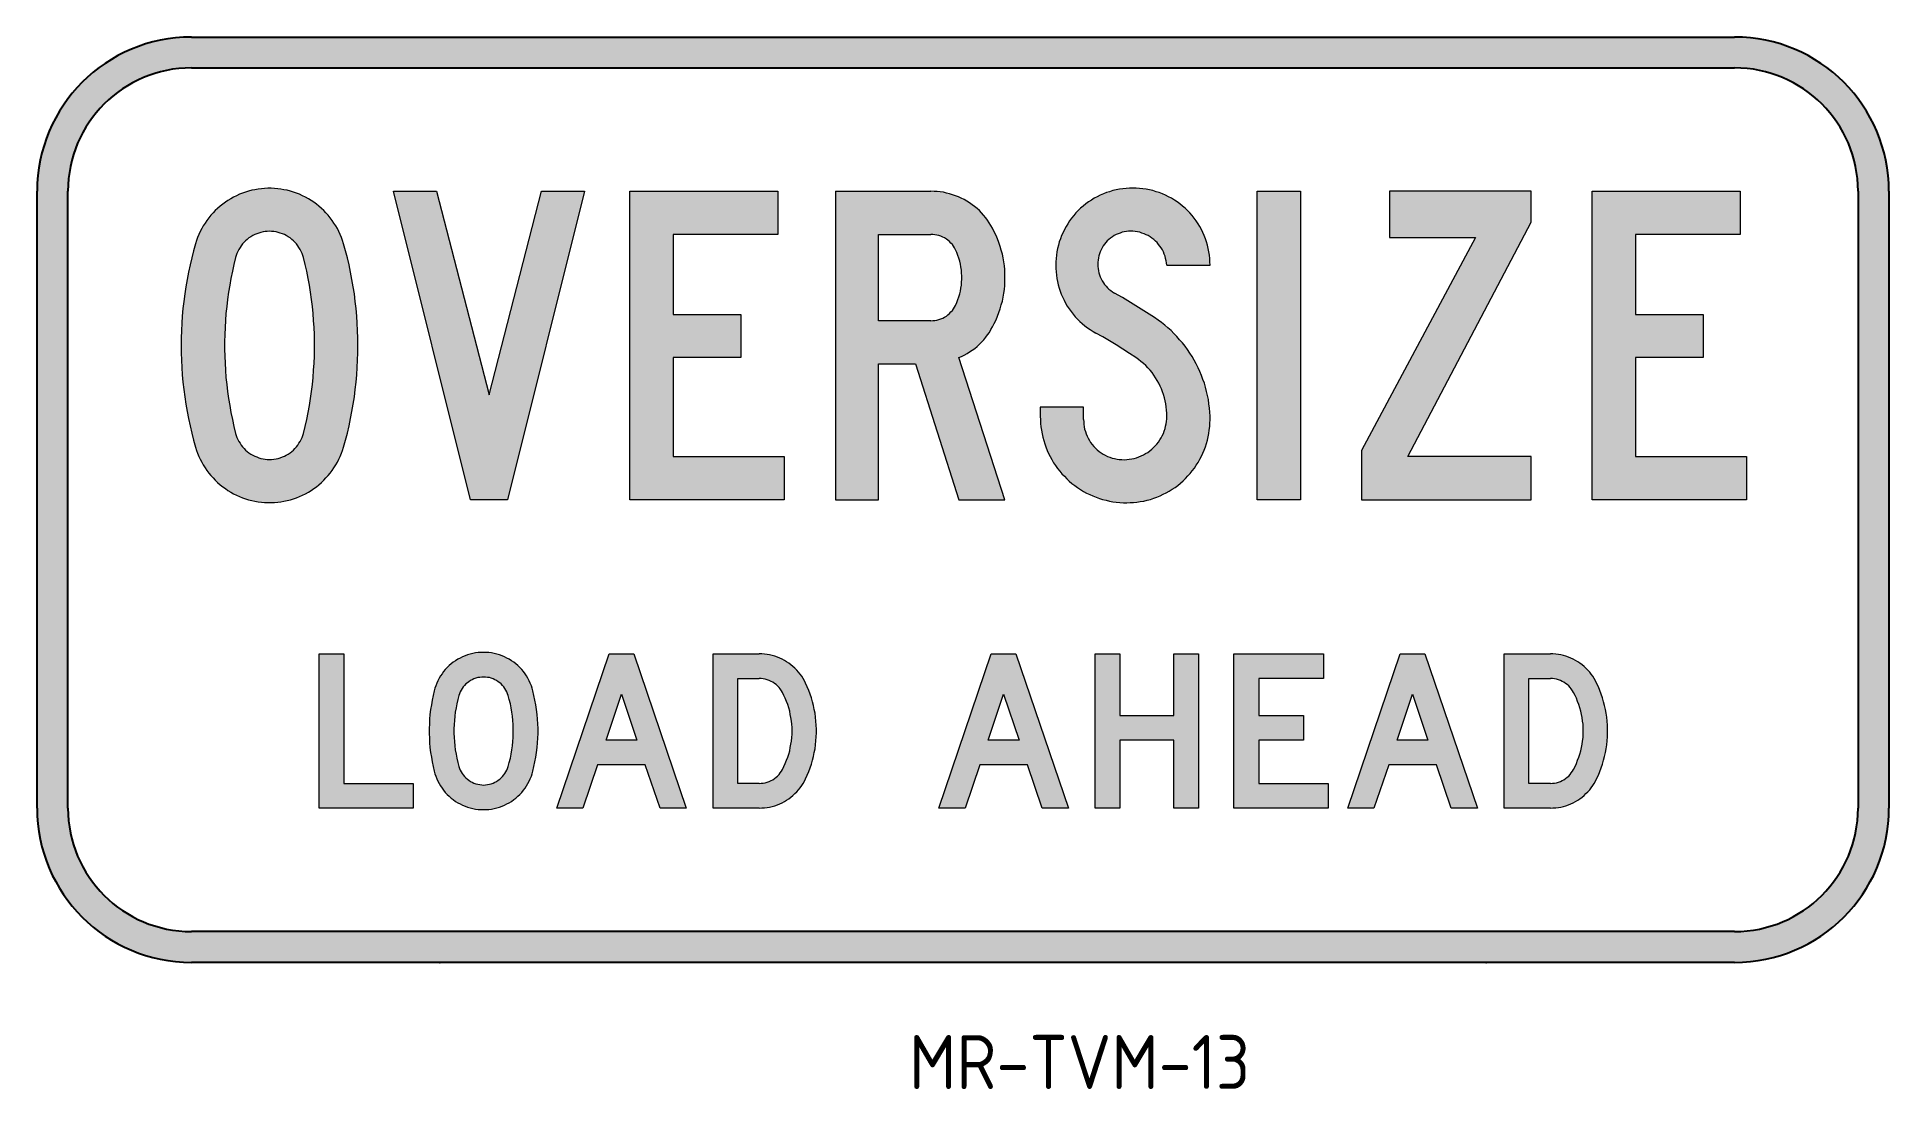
# Model space of a CAD drawing. Extents: x 121 to 241, y 126 to 194.
import ezdxf

# ---------------------------------------------------------------- set-up
doc = ezdxf.new("R2010")
doc.units = 0
doc.header["$LTSCALE"] = 12
doc.header["$MEASUREMENT"] = 0
doc.header["$PDSIZE"] = 4
doc.layers.get('0').update_dxf_attribs({"linetype": 'CONTINUOUS'})
for name, color, linetype in [('L25', 1, 'CONTINUOUS'), ('L35', 3, 'CONTINUOUS'), ('T25', 1, 'CONTINUOUS')]:
    doc.layers.add(name, color=color, linetype=linetype)
doc.styles.add('ISO', font='iso')

msp = doc.modelspace()

# ---------------------------------------------------------------- texts
at = {"layer": 'L35', "style": 'ISO'}
msp.add_text('MR-TVM-13', height=3.5, dxfattribs=at).set_placement((177.04, 125.91))

# ---------------------------------------------------------------- hatches: boundary and pattern name
at = {"layer": 'L25'}
h = msp.add_hatch(color=256, dxfattribs=at)
edge = h.paths.add_edge_path(flags=16)
edge.add_arc((130.54, 144.12), 8, 180, 270)
edge.add_line((130.54, 136.12), (230.54, 136.12))
edge.add_arc((230.54, 144.12), 8, 270, 360)
edge.add_line((238.54, 144.12), (238.54, 184.12))
edge.add_arc((230.54, 184.12), 8, 0, 90)
edge.add_line((230.54, 192.12), (130.54, 192.12))
edge.add_arc((130.54, 184.12), 8, 90, 180)
edge.add_line((122.54, 184.12), (122.54, 144.12))
edge = h.paths.add_edge_path()
edge.add_arc((130.54, 144.12), 10, 180, 270)
edge.add_line((130.54, 134.12), (230.54, 134.12))
edge.add_arc((230.54, 144.12), 10, 270, 360)
edge.add_line((240.54, 144.12), (240.54, 184.12))
edge.add_arc((230.54, 184.12), 10, 0, 90)
edge.add_line((230.54, 194.12), (130.54, 194.12))
edge.add_arc((130.54, 184.12), 10, 90, 180)
edge.add_line((120.54, 184.12), (120.54, 144.12))
h = msp.add_hatch(color=256, dxfattribs=at)
h.paths.add_polyline_path([(137.8, 168.42), (137.91, 168.87), (138.01, 169.32), (138.1, 169.77), (138.19, 170.23), (138.26, 170.68), (138.32, 171.13), (138.38, 171.59), (138.42, 172.05), (138.46, 172.51), (138.49, 172.97), (138.51, 173.43), (138.52, 173.89), (138.52, 174.36), (138.51, 174.82), (138.49, 175.28), (138.46, 175.74), (138.42, 176.19), (138.38, 176.65), (138.32, 177.11), (138.26, 177.57), (138.19, 178.02), (138.1, 178.47), (138.01, 178.93), (137.91, 179.37), (137.8, 179.82), (137.76, 179.96), (137.71, 180.09), (137.66, 180.22), (137.59, 180.35), (137.51, 180.47), (137.44, 180.59), (137.35, 180.7), (137.25, 180.81), (137.15, 180.91), (137.05, 181), (136.93, 181.09), (136.81, 181.17), (136.69, 181.24), (136.57, 181.31), (136.44, 181.36), (136.3, 181.41), (136.17, 181.45), (136.03, 181.48), (135.89, 181.5), (135.74, 181.51), (135.6, 181.52), (135.46, 181.51), (135.32, 181.5), (135.18, 181.48), (135.04, 181.45), (134.9, 181.41), (134.77, 181.36), (134.64, 181.31), (134.51, 181.24), (134.39, 181.17), (134.27, 181.09), (134.16, 181), (134.05, 180.91), (133.95, 180.81), (133.86, 180.7), (133.77, 180.59), (133.69, 180.47), (133.62, 180.35), (133.55, 180.22), (133.49, 180.09), (133.44, 179.96), (133.4, 179.82), (133.29, 179.37), (133.2, 178.93), (133.1, 178.47), (133.02, 178.02), (132.94, 177.57), (132.88, 177.11), (132.83, 176.65), (132.78, 176.19), (132.74, 175.74), (132.72, 175.28), (132.7, 174.82), (132.69, 174.36), (132.69, 173.89), (132.7, 173.43), (132.72, 172.97), (132.74, 172.51), (132.78, 172.05), (132.83, 171.59), (132.88, 171.13), (132.94, 170.68), (133.02, 170.23), (133.1, 169.77), (133.2, 169.32), (133.29, 168.87), (133.4, 168.42), (133.44, 168.29), (133.49, 168.15), (133.55, 168.02), (133.62, 167.9), (133.69, 167.78), (133.77, 167.66), (133.86, 167.54), (133.95, 167.44), (134.05, 167.33), (134.16, 167.24), (134.27, 167.16), (134.39, 167.07), (134.51, 167), (134.64, 166.94), (134.77, 166.89), (134.9, 166.84), (135.04, 166.8), (135.18, 166.76), (135.32, 166.74), (135.46, 166.73), (135.6, 166.72), (135.74, 166.73), (135.89, 166.74), (136.03, 166.76), (136.17, 166.8), (136.3, 166.84), (136.44, 166.89), (136.57, 166.94), (136.69, 167), (136.81, 167.07), (136.93, 167.16), (137.05, 167.24), (137.15, 167.33), (137.25, 167.44), (137.35, 167.54), (137.44, 167.66), (137.51, 167.78), (137.59, 167.9), (137.66, 168.02), (137.71, 168.15), (137.76, 168.29)], flags=16)
h.paths.add_polyline_path([(140.4, 167.52), (140.53, 167.98), (140.65, 168.44), (140.76, 168.91), (140.85, 169.38), (140.94, 169.84), (141.03, 170.32), (141.1, 170.79), (141.16, 171.26), (141.22, 171.74), (141.25, 172.22), (141.29, 172.69), (141.31, 173.17), (141.33, 173.64), (141.33, 174.12), (141.33, 174.6), (141.31, 175.08), (141.29, 175.56), (141.25, 176.03), (141.22, 176.51), (141.16, 176.98), (141.1, 177.46), (141.03, 177.93), (140.94, 178.4), (140.85, 178.87), (140.76, 179.34), (140.65, 179.8), (140.53, 180.26), (140.4, 180.72), (140.33, 180.92), (140.26, 181.12), (140.19, 181.31), (140.09, 181.51), (140, 181.7), (139.89, 181.88), (139.78, 182.06), (139.66, 182.23), (139.54, 182.4), (139.4, 182.56), (139.26, 182.72), (139.12, 182.87), (138.96, 183.01), (138.8, 183.15), (138.64, 183.28), (138.47, 183.41), (138.29, 183.52), (138.12, 183.63), (137.93, 183.74), (137.74, 183.83), (137.55, 183.92), (137.35, 184), (137.16, 184.06), (136.96, 184.13), (136.75, 184.18), (136.54, 184.22), (136.33, 184.26), (136.13, 184.28), (135.92, 184.3), (135.7, 184.31), (135.5, 184.31), (135.28, 184.3), (135.08, 184.28), (134.87, 184.26), (134.66, 184.22), (134.45, 184.18), (134.25, 184.13), (134.05, 184.06), (133.85, 184), (133.66, 183.92), (133.46, 183.83), (133.27, 183.74), (133.09, 183.63), (132.91, 183.52), (132.74, 183.41), (132.57, 183.28), (132.4, 183.15), (132.24, 183.01), (132.09, 182.87), (131.94, 182.72), (131.8, 182.56), (131.67, 182.4), (131.54, 182.23), (131.43, 182.06), (131.31, 181.88), (131.21, 181.7), (131.11, 181.51), (131.02, 181.31), (130.94, 181.12), (130.87, 180.92), (130.8, 180.72), (130.68, 180.26), (130.56, 179.8), (130.45, 179.34), (130.35, 178.87), (130.26, 178.4), (130.18, 177.93), (130.11, 177.46), (130.04, 176.98), (129.99, 176.51), (129.95, 176.03), (129.92, 175.56), (129.89, 175.08), (129.88, 174.6), (129.87, 174.12), (129.88, 173.64), (129.89, 173.17), (129.92, 172.69), (129.95, 172.22), (129.99, 171.74), (130.04, 171.26), (130.11, 170.79), (130.18, 170.32), (130.26, 169.84), (130.35, 169.38), (130.45, 168.91), (130.56, 168.44), (130.68, 167.98), (130.8, 167.52), (130.87, 167.32), (130.94, 167.13), (131.02, 166.93), (131.11, 166.74), (131.21, 166.55), (131.31, 166.37), (131.43, 166.19), (131.54, 166.02), (131.67, 165.85), (131.8, 165.68), (131.94, 165.53), (132.09, 165.38), (132.24, 165.23), (132.4, 165.09), (132.57, 164.96), (132.74, 164.84), (132.91, 164.72), (133.09, 164.61), (133.27, 164.51), (133.46, 164.42), (133.66, 164.33), (133.85, 164.25), (134.05, 164.18), (134.25, 164.12), (134.45, 164.07), (134.66, 164.02), (134.87, 163.99), (135.08, 163.96), (135.28, 163.94), (135.5, 163.93), (135.7, 163.93), (135.92, 163.94), (136.13, 163.96), (136.33, 163.99), (136.54, 164.02), (136.75, 164.07), (136.96, 164.12), (137.16, 164.18), (137.35, 164.25), (137.55, 164.33), (137.74, 164.42), (137.93, 164.51), (138.12, 164.61), (138.29, 164.72), (138.47, 164.84), (138.64, 164.96), (138.8, 165.09), (138.96, 165.23), (139.12, 165.38), (139.26, 165.53), (139.4, 165.68), (139.54, 165.85), (139.66, 166.02), (139.78, 166.19), (139.89, 166.37), (140, 166.55), (140.09, 166.74), (140.19, 166.93), (140.26, 167.13), (140.33, 167.32)])
h.paths.add_polyline_path([(148.63, 164.12), (143.63, 184.12), (146.43, 184.12), (149.83, 170.92), (153.22, 184.12), (156.02, 184.12), (151.03, 164.12)])
h.paths.add_polyline_path([(158.95, 164.12), (158.95, 184.12), (168.54, 184.12), (168.54, 181.32), (161.75, 181.32), (161.75, 176.12), (166.15, 176.12), (166.15, 173.33), (161.75, 173.33), (161.75, 166.93), (168.95, 166.93), (168.95, 164.12)])
h.paths.add_polyline_path([(199.61, 164.12), (199.61, 184.12), (202.41, 184.12), (202.41, 164.12)])
h.paths.add_polyline_path([(206.37, 164.12), (217.36, 164.12), (217.36, 166.93), (209.36, 166.93), (217.36, 182.12), (217.36, 184.12), (208.17, 184.12), (208.17, 181.12), (213.76, 181.12), (206.37, 167.32)])
h.paths.add_polyline_path([(221.32, 164.12), (221.32, 184.12), (230.91, 184.12), (230.91, 181.32), (224.11, 181.32), (224.11, 176.12), (228.51, 176.12), (228.51, 173.33), (224.11, 173.33), (224.11, 166.93), (231.31, 166.93), (231.31, 164.12)])
h.paths.add_polyline_path([(180.26, 173.33), (180.44, 173.4), (180.62, 173.49), (180.8, 173.59), (180.97, 173.7), (181.14, 173.81), (181.3, 173.93), (181.45, 174.06), (181.6, 174.2), (181.74, 174.34), (181.88, 174.49), (182.01, 174.65), (182.13, 174.81), (182.25, 174.97), (182.35, 175.15), (182.46, 175.32), (182.57, 175.55), (182.68, 175.78), (182.78, 176.02), (182.87, 176.26), (182.95, 176.5), (183.02, 176.75), (183.09, 176.99), (183.14, 177.25), (183.18, 177.5), (183.22, 177.75), (183.24, 178.01), (183.26, 178.27), (183.26, 178.52), (183.26, 178.78), (183.24, 179.04), (183.22, 179.29), (183.18, 179.54), (183.14, 179.8), (183.09, 180.05), (183.02, 180.29), (182.95, 180.54), (182.87, 180.79), (182.78, 181.03), (182.68, 181.26), (182.57, 181.49), (182.46, 181.72), (182.35, 181.9), (182.24, 182.07), (182.13, 182.24), (182.01, 182.4), (181.87, 182.56), (181.74, 182.71), (181.6, 182.86), (181.45, 182.99), (181.29, 183.12), (181.13, 183.24), (180.96, 183.36), (180.79, 183.47), (180.61, 183.58), (180.43, 183.67), (180.24, 183.75), (180.05, 183.83), (179.86, 183.89), (179.67, 183.96), (179.47, 184), (179.27, 184.05), (179.07, 184.08), (178.87, 184.1), (178.67, 184.11), (178.46, 184.12), (172.27, 184.12), (172.27, 164.12), (175.06, 164.12), (175.06, 172.92), (177.46, 172.92), (180.26, 164.12), (183.26, 164.12)])
h.paths.add_polyline_path([(178.46, 175.72), (175.06, 175.72), (175.06, 181.32), (178.46, 181.32), (178.59, 181.32), (178.72, 181.3), (178.85, 181.27), (178.98, 181.24), (179.11, 181.2), (179.23, 181.14), (179.35, 181.09), (179.46, 181.01), (179.56, 180.94), (179.66, 180.85), (179.75, 180.76), (179.85, 180.66), (179.92, 180.55), (179.99, 180.44), (180.06, 180.32), (180.14, 180.15), (180.21, 179.96), (180.27, 179.78), (180.33, 179.59), (180.38, 179.4), (180.41, 179.21), (180.44, 179.01), (180.45, 178.82), (180.47, 178.62), (180.47, 178.42), (180.45, 178.23), (180.44, 178.03), (180.41, 177.84), (180.38, 177.65), (180.33, 177.46), (180.27, 177.27), (180.21, 177.09), (180.14, 176.9), (180.06, 176.72), (179.99, 176.61), (179.92, 176.5), (179.85, 176.39), (179.75, 176.29), (179.66, 176.2), (179.56, 176.11), (179.46, 176.03), (179.35, 175.96), (179.23, 175.9), (179.11, 175.85), (178.98, 175.8), (178.85, 175.77), (178.72, 175.74), (178.59, 175.73)], flags=16)
h.paths.add_polyline_path([(188.35, 169.32), (188.35, 170.12), (185.55, 170.12), (185.55, 169.53), (185.56, 169.3), (185.57, 169.07), (185.59, 168.84), (185.62, 168.62), (185.66, 168.4), (185.71, 168.18), (185.77, 167.96), (185.84, 167.74), (185.91, 167.54), (185.99, 167.32), (186.09, 167.11), (186.19, 166.91), (186.3, 166.72), (186.41, 166.52), (186.54, 166.34), (186.67, 166.15), (186.81, 165.97), (186.95, 165.8), (187.11, 165.64), (187.26, 165.47), (187.43, 165.32), (187.6, 165.18), (187.78, 165.04), (187.96, 164.9), (188.15, 164.78), (188.34, 164.66), (188.55, 164.55), (188.75, 164.46), (188.95, 164.36), (189.16, 164.28), (189.38, 164.2), (189.59, 164.14), (189.81, 164.08), (190.03, 164.03), (190.25, 163.99), (190.47, 163.96), (190.7, 163.94), (190.93, 163.92), (191.15, 163.92), (191.37, 163.93), (191.59, 163.94), (191.81, 163.96), (192.03, 164), (192.25, 164.03), (192.47, 164.09), (192.68, 164.14), (192.9, 164.22), (193.1, 164.29), (193.31, 164.38), (193.51, 164.47), (193.71, 164.57), (193.91, 164.68), (194.1, 164.8), (194.28, 164.92), (194.46, 165.05), (194.63, 165.19), (194.8, 165.34), (194.96, 165.49), (195.11, 165.66), (195.26, 165.82), (195.4, 165.99), (195.54, 166.17), (195.66, 166.36), (195.78, 166.54), (195.89, 166.74), (195.99, 166.94), (196.09, 167.14), (196.17, 167.34), (196.25, 167.55), (196.32, 167.76), (196.38, 167.98), (196.43, 168.2), (196.47, 168.41), (196.5, 168.63), (196.53, 168.86), (196.54, 169.08), (196.55, 169.3), (196.55, 169.53), (196.53, 169.8), (196.51, 170.06), (196.48, 170.34), (196.44, 170.61), (196.38, 170.87), (196.32, 171.14), (196.25, 171.41), (196.18, 171.67), (196.09, 171.92), (196, 172.18), (195.89, 172.43), (195.78, 172.68), (195.66, 172.92), (195.53, 173.16), (195.39, 173.4), (195.24, 173.63), (195.09, 173.85), (194.93, 174.07), (194.76, 174.28), (194.58, 174.49), (194.4, 174.7), (194.21, 174.89), (194.02, 175.08), (193.82, 175.26), (193.61, 175.44), (193.4, 175.61), (193.18, 175.77), (192.95, 175.93), (192.44, 176.26), (191.92, 176.58), (191.4, 176.9), (190.88, 177.22), (190.35, 177.52), (190.23, 177.6), (190.12, 177.68), (190, 177.77), (189.9, 177.86), (189.81, 177.96), (189.72, 178.07), (189.64, 178.19), (189.56, 178.3), (189.49, 178.43), (189.43, 178.56), (189.39, 178.69), (189.34, 178.82), (189.31, 178.96), (189.29, 179.1), (189.27, 179.24), (189.27, 179.37), (189.27, 179.52), (189.29, 179.65), (189.31, 179.8), (189.34, 179.93), (189.38, 180.07), (189.43, 180.2), (189.49, 180.33), (189.55, 180.45), (189.63, 180.57), (189.71, 180.68), (189.8, 180.79), (189.89, 180.9), (190, 180.99), (190.1, 181.08), (190.22, 181.16), (190.34, 181.24), (190.46, 181.31), (190.59, 181.36), (190.72, 181.41), (190.85, 181.46), (190.99, 181.48), (191.13, 181.51), (191.27, 181.52), (191.41, 181.53), (191.55, 181.52), (191.7, 181.51), (191.84, 181.49), (191.99, 181.46), (192.12, 181.41), (192.27, 181.36), (192.4, 181.3), (192.53, 181.24), (192.66, 181.16), (192.78, 181.08), (192.9, 180.99), (193.01, 180.89), (193.12, 180.79), (193.21, 180.67), (193.3, 180.55), (193.38, 180.44), (193.46, 180.31), (193.53, 180.18), (193.58, 180.04), (193.64, 179.9), (193.67, 179.76), (193.71, 179.61), (193.73, 179.47), (193.75, 179.32), (196.55, 179.32), (196.54, 179.54), (196.53, 179.76), (196.51, 179.98), (196.48, 180.19), (196.43, 180.41), (196.38, 180.62), (196.32, 180.83), (196.25, 181.03), (196.17, 181.24), (196.09, 181.44), (195.99, 181.64), (195.89, 181.83), (195.77, 182.01), (195.65, 182.19), (195.52, 182.37), (195.39, 182.54), (195.24, 182.71), (195.09, 182.86), (194.93, 183.02), (194.77, 183.16), (194.6, 183.3), (194.42, 183.43), (194.24, 183.55), (194.05, 183.66), (193.86, 183.76), (193.66, 183.86), (193.47, 183.95), (193.26, 184.03), (193.05, 184.09), (192.84, 184.16), (192.63, 184.21), (192.42, 184.25), (192.2, 184.28), (191.98, 184.3), (191.77, 184.32), (191.55, 184.32), (191.33, 184.32), (191.11, 184.3), (190.89, 184.28), (190.68, 184.25), (190.47, 184.21), (190.25, 184.16), (190.04, 184.09), (189.84, 184.03), (189.64, 183.95), (189.43, 183.86), (189.24, 183.76), (189.05, 183.66), (188.86, 183.55), (188.68, 183.43), (188.5, 183.3), (188.33, 183.16), (188.16, 183.02), (188.01, 182.86), (187.86, 182.71), (187.72, 182.54), (187.58, 182.37), (187.45, 182.19), (187.33, 182.01), (187.22, 181.83), (187.11, 181.64), (187.02, 181.44), (186.93, 181.24), (186.85, 181.03), (186.78, 180.83), (186.72, 180.62), (186.67, 180.41), (186.63, 180.19), (186.59, 179.98), (186.57, 179.76), (186.56, 179.54), (186.56, 179.32), (186.56, 179.11), (186.57, 178.89), (186.59, 178.68), (186.62, 178.47), (186.67, 178.26), (186.71, 178.05), (186.77, 177.84), (186.84, 177.64), (186.91, 177.44), (187, 177.24), (187.09, 177.05), (187.19, 176.86), (187.3, 176.67), (187.42, 176.5), (187.54, 176.32), (187.68, 176.15), (187.81, 175.98), (187.96, 175.83), (188.11, 175.68), (188.27, 175.54), (188.44, 175.39), (188.6, 175.26), (188.79, 175.15), (188.97, 175.03), (189.15, 174.92), (189.6, 174.67), (190.03, 174.41), (190.47, 174.15), (190.9, 173.88), (191.33, 173.6), (191.75, 173.33), (191.92, 173.2), (192.07, 173.08), (192.23, 172.95), (192.38, 172.81), (192.52, 172.66), (192.66, 172.51), (192.79, 172.36), (192.91, 172.19), (193.02, 172.03), (193.13, 171.85), (193.23, 171.67), (193.32, 171.49), (193.4, 171.31), (193.47, 171.11), (193.54, 170.93), (193.6, 170.73), (193.64, 170.53), (193.68, 170.33), (193.71, 170.13), (193.73, 169.93), (193.75, 169.73), (193.75, 169.53), (193.74, 169.36), (193.73, 169.2), (193.71, 169.04), (193.67, 168.88), (193.64, 168.73), (193.58, 168.57), (193.53, 168.42), (193.45, 168.27), (193.38, 168.13), (193.3, 168), (193.2, 167.86), (193.1, 167.73), (193, 167.61), (192.88, 167.5), (192.77, 167.39), (192.64, 167.29), (192.51, 167.19), (192.37, 167.11), (192.23, 167.03), (192.09, 166.96), (191.94, 166.89), (191.78, 166.84), (191.63, 166.8), (191.47, 166.76), (191.31, 166.74), (191.15, 166.72), (190.99, 166.71), (190.83, 166.72), (190.67, 166.72), (190.52, 166.75), (190.36, 166.78), (190.21, 166.82), (190.06, 166.87), (189.91, 166.93), (189.76, 167), (189.62, 167.07), (189.49, 167.16), (189.36, 167.25), (189.24, 167.35), (189.12, 167.46), (189.01, 167.57), (188.91, 167.7), (188.81, 167.83), (188.73, 167.96), (188.65, 168.1), (188.58, 168.24), (188.52, 168.38), (188.47, 168.54), (188.42, 168.69), (188.39, 168.84), (188.37, 169.01), (188.36, 169.16)])
h = msp.add_hatch(color=256, dxfattribs=at)
h.paths.add_polyline_path([(184.17, 148.53), (182.17, 148.53), (183.17, 151.52)], flags=16)
h.paths.add_polyline_path([(178.97, 144.12), (182.37, 154.12), (183.97, 154.12), (187.37, 144.12), (185.67, 144.12), (184.71, 146.92), (181.62, 146.92), (180.67, 144.12)])
h.paths.add_polyline_path([(189.1, 154.12), (190.7, 154.12), (190.7, 150.13), (194.2, 150.13), (194.2, 154.12), (195.79, 154.12), (195.79, 144.12), (194.2, 144.12), (194.2, 148.53), (190.7, 148.53), (190.7, 144.12), (189.1, 144.12)])
h.paths.add_polyline_path([(198.1, 154.12), (203.9, 154.12), (203.9, 152.53), (199.7, 152.53), (199.7, 150.13), (202.6, 150.13), (202.6, 148.53), (199.7, 148.53), (199.7, 145.72), (204.2, 145.72), (204.2, 144.12), (198.1, 144.12)])
h.paths.add_polyline_path([(210.67, 148.53), (208.67, 148.53), (209.67, 151.52)], flags=16)
h.paths.add_polyline_path([(205.47, 144.12), (208.87, 154.12), (210.47, 154.12), (213.87, 144.12), (212.17, 144.12), (211.22, 146.92), (208.13, 146.92), (207.17, 144.12)])
h.paths.add_polyline_path([(138.82, 154.12), (140.41, 154.12), (140.41, 145.72), (144.91, 145.72), (144.91, 144.12), (138.82, 144.12)])
h.paths.add_polyline_path([(159.4, 148.53), (157.41, 148.53), (158.4, 151.52)], flags=16)
h.paths.add_polyline_path([(154.21, 144.12), (157.61, 154.12), (159.21, 154.12), (162.61, 144.12), (160.91, 144.12), (159.95, 146.92), (156.86, 146.92), (155.91, 144.12)])
h.paths.add_polyline_path([(218.6, 145.72), (217.2, 145.72), (217.2, 152.53), (218.6, 152.53), (218.73, 152.52), (218.86, 152.5), (218.99, 152.48), (219.12, 152.44), (219.25, 152.4), (219.36, 152.34), (219.48, 152.28), (219.59, 152.21), (219.69, 152.13), (219.79, 152.04), (219.88, 151.95), (219.96, 151.85), (220.04, 151.73), (220.1, 151.62), (220.21, 151.43), (220.3, 151.24), (220.37, 151.03), (220.45, 150.83), (220.52, 150.62), (220.57, 150.41), (220.62, 150.2), (220.66, 149.99), (220.69, 149.77), (220.72, 149.56), (220.73, 149.34), (220.73, 149.12), (220.73, 148.91), (220.72, 148.69), (220.69, 148.47), (220.66, 148.26), (220.62, 148.05), (220.57, 147.83), (220.52, 147.62), (220.45, 147.42), (220.37, 147.22), (220.3, 147.01), (220.21, 146.82), (220.1, 146.63), (220.04, 146.51), (219.96, 146.41), (219.88, 146.3), (219.79, 146.2), (219.69, 146.12), (219.59, 146.04), (219.48, 145.96), (219.36, 145.91), (219.25, 145.85), (219.12, 145.8), (218.99, 145.77), (218.86, 145.74), (218.73, 145.73)], flags=16)
h.paths.add_polyline_path([(218.6, 144.12), (215.61, 144.12), (215.61, 154.12), (218.6, 154.12), (218.77, 154.12), (218.95, 154.11), (219.12, 154.09), (219.28, 154.06), (219.45, 154.02), (219.61, 153.97), (219.77, 153.91), (219.93, 153.85), (220.08, 153.78), (220.23, 153.7), (220.38, 153.61), (220.52, 153.52), (220.66, 153.41), (220.79, 153.3), (220.91, 153.19), (221.04, 153.07), (221.15, 152.94), (221.25, 152.8), (221.35, 152.67), (221.44, 152.53), (221.53, 152.38), (221.6, 152.22), (221.71, 151.99), (221.81, 151.75), (221.9, 151.51), (221.98, 151.27), (222.05, 151.02), (222.12, 150.78), (222.17, 150.52), (222.22, 150.28), (222.25, 150.02), (222.28, 149.76), (222.3, 149.51), (222.31, 149.25), (222.31, 149), (222.3, 148.74), (222.28, 148.49), (222.25, 148.23), (222.22, 147.97), (222.17, 147.72), (222.12, 147.47), (222.05, 147.22), (221.98, 146.98), (221.9, 146.74), (221.81, 146.5), (221.71, 146.26), (221.6, 146.02), (221.53, 145.87), (221.44, 145.72), (221.35, 145.58), (221.25, 145.44), (221.15, 145.31), (221.04, 145.18), (220.91, 145.06), (220.79, 144.94), (220.66, 144.84), (220.52, 144.73), (220.38, 144.64), (220.23, 144.55), (220.08, 144.47), (219.93, 144.4), (219.77, 144.34), (219.61, 144.28), (219.45, 144.23), (219.28, 144.19), (219.12, 144.16), (218.95, 144.14), (218.77, 144.13)])
h.paths.add_polyline_path([(149.47, 152.62), (149.35, 152.62), (149.22, 152.6), (149.09, 152.58), (148.98, 152.55), (148.85, 152.51), (148.74, 152.45), (148.63, 152.39), (148.52, 152.32), (148.43, 152.25), (148.33, 152.17), (148.24, 152.08), (148.16, 151.98), (148.09, 151.88), (148.02, 151.77), (147.96, 151.66), (147.91, 151.54), (147.87, 151.42), (147.8, 151.16), (147.74, 150.89), (147.69, 150.63), (147.64, 150.35), (147.6, 150.08), (147.58, 149.81), (147.56, 149.54), (147.55, 149.26), (147.55, 148.99), (147.56, 148.71), (147.58, 148.44), (147.6, 148.17), (147.64, 147.9), (147.69, 147.62), (147.74, 147.36), (147.8, 147.09), (147.87, 146.83), (147.91, 146.7), (147.96, 146.59), (148.02, 146.48), (148.09, 146.37), (148.16, 146.27), (148.24, 146.17), (148.33, 146.08), (148.43, 146), (148.52, 145.93), (148.63, 145.85), (148.74, 145.8), (148.85, 145.74), (148.98, 145.7), (149.09, 145.67), (149.22, 145.65), (149.35, 145.63), (149.47, 145.62), (149.6, 145.63), (149.72, 145.65), (149.85, 145.67), (149.97, 145.7), (150.09, 145.74), (150.2, 145.8), (150.31, 145.85), (150.42, 145.93), (150.52, 146), (150.61, 146.08), (150.7, 146.17), (150.79, 146.27), (150.86, 146.37), (150.92, 146.48), (150.98, 146.59), (151.03, 146.7), (151.07, 146.83), (151.14, 147.09), (151.21, 147.36), (151.26, 147.62), (151.3, 147.9), (151.34, 148.17), (151.37, 148.44), (151.38, 148.71), (151.4, 148.99), (151.4, 149.26), (151.38, 149.54), (151.37, 149.81), (151.34, 150.08), (151.3, 150.35), (151.26, 150.63), (151.21, 150.89), (151.14, 151.16), (151.07, 151.42), (151.03, 151.54), (150.98, 151.66), (150.92, 151.77), (150.86, 151.88), (150.79, 151.98), (150.7, 152.08), (150.61, 152.17), (150.52, 152.25), (150.42, 152.32), (150.31, 152.39), (150.2, 152.45), (150.09, 152.51), (149.97, 152.55), (149.85, 152.58), (149.72, 152.6), (149.6, 152.62)], flags=16)
h.paths.add_polyline_path([(149.47, 154.22), (149.29, 154.22), (149.12, 154.21), (148.95, 154.19), (148.78, 154.15), (148.61, 154.11), (148.44, 154.06), (148.28, 154), (148.11, 153.93), (147.95, 153.85), (147.8, 153.77), (147.65, 153.68), (147.51, 153.58), (147.37, 153.47), (147.24, 153.36), (147.12, 153.24), (146.99, 153.11), (146.88, 152.97), (146.78, 152.83), (146.68, 152.69), (146.59, 152.54), (146.51, 152.38), (146.44, 152.22), (146.38, 152.06), (146.32, 151.89), (146.27, 151.72), (146.2, 151.42), (146.14, 151.12), (146.09, 150.81), (146.04, 150.51), (146, 150.2), (145.97, 149.89), (145.96, 149.59), (145.95, 149.28), (145.95, 148.97), (145.96, 148.66), (145.97, 148.35), (146, 148.05), (146.04, 147.73), (146.09, 147.43), (146.14, 147.12), (146.2, 146.83), (146.27, 146.52), (146.32, 146.35), (146.38, 146.19), (146.44, 146.02), (146.51, 145.87), (146.59, 145.71), (146.68, 145.56), (146.78, 145.41), (146.88, 145.28), (146.99, 145.14), (147.12, 145.01), (147.24, 144.89), (147.37, 144.77), (147.51, 144.67), (147.65, 144.56), (147.8, 144.47), (147.95, 144.39), (148.11, 144.31), (148.28, 144.25), (148.44, 144.19), (148.61, 144.14), (148.78, 144.1), (148.95, 144.06), (149.12, 144.04), (149.29, 144.03), (149.47, 144.03), (149.64, 144.03), (149.82, 144.04), (149.99, 144.06), (150.16, 144.1), (150.34, 144.14), (150.51, 144.19), (150.67, 144.25), (150.83, 144.31), (150.99, 144.39), (151.14, 144.47), (151.29, 144.56), (151.43, 144.67), (151.57, 144.77), (151.7, 144.89), (151.83, 145.01), (151.95, 145.14), (152.06, 145.28), (152.17, 145.41), (152.26, 145.56), (152.35, 145.71), (152.43, 145.87), (152.5, 146.02), (152.57, 146.19), (152.62, 146.35), (152.67, 146.52), (152.74, 146.83), (152.8, 147.12), (152.86, 147.43), (152.91, 147.73), (152.94, 148.05), (152.96, 148.35), (152.98, 148.66), (153, 148.97), (153, 149.28), (152.98, 149.59), (152.96, 149.89), (152.94, 150.2), (152.91, 150.51), (152.86, 150.81), (152.8, 151.12), (152.74, 151.42), (152.67, 151.72), (152.62, 151.89), (152.57, 152.06), (152.5, 152.22), (152.43, 152.38), (152.35, 152.54), (152.26, 152.69), (152.17, 152.83), (152.06, 152.97), (151.95, 153.11), (151.83, 153.24), (151.7, 153.36), (151.57, 153.47), (151.43, 153.58), (151.29, 153.68), (151.14, 153.77), (150.99, 153.85), (150.83, 153.93), (150.67, 154), (150.51, 154.06), (150.34, 154.11), (150.16, 154.15), (149.99, 154.19), (149.82, 154.21), (149.64, 154.22)])
h.paths.add_polyline_path([(167.34, 145.72), (165.94, 145.72), (165.94, 152.53), (167.34, 152.53), (167.47, 152.52), (167.6, 152.5), (167.73, 152.48), (167.86, 152.44), (167.98, 152.4), (168.1, 152.34), (168.21, 152.28), (168.32, 152.21), (168.43, 152.13), (168.52, 152.04), (168.62, 151.95), (168.69, 151.85), (168.77, 151.73), (168.84, 151.62), (168.93, 151.43), (169.02, 151.24), (169.11, 151.03), (169.19, 150.83), (169.25, 150.62), (169.31, 150.41), (169.35, 150.2), (169.39, 149.99), (169.43, 149.77), (169.45, 149.56), (169.46, 149.34), (169.46, 149.12), (169.46, 148.91), (169.45, 148.69), (169.43, 148.47), (169.39, 148.26), (169.35, 148.05), (169.31, 147.83), (169.25, 147.62), (169.19, 147.42), (169.11, 147.22), (169.02, 147.01), (168.93, 146.82), (168.84, 146.63), (168.77, 146.51), (168.69, 146.41), (168.62, 146.3), (168.52, 146.2), (168.43, 146.12), (168.32, 146.04), (168.21, 145.96), (168.1, 145.91), (167.98, 145.85), (167.86, 145.8), (167.73, 145.77), (167.6, 145.74), (167.47, 145.73)], flags=16)
h.paths.add_polyline_path([(167.34, 144.12), (164.34, 144.12), (164.34, 154.12), (167.34, 154.12), (167.51, 154.12), (167.68, 154.11), (167.85, 154.09), (168.01, 154.06), (168.18, 154.02), (168.34, 153.97), (168.51, 153.91), (168.66, 153.85), (168.82, 153.78), (168.97, 153.7), (169.11, 153.61), (169.26, 153.52), (169.39, 153.41), (169.52, 153.3), (169.65, 153.19), (169.77, 153.07), (169.88, 152.94), (169.98, 152.8), (170.09, 152.67), (170.18, 152.53), (170.26, 152.38), (170.33, 152.22), (170.44, 151.99), (170.54, 151.75), (170.63, 151.51), (170.72, 151.27), (170.79, 151.02), (170.85, 150.78), (170.9, 150.52), (170.95, 150.28), (170.99, 150.02), (171.01, 149.76), (171.03, 149.51), (171.04, 149.25), (171.04, 149), (171.03, 148.74), (171.01, 148.49), (170.99, 148.23), (170.95, 147.97), (170.9, 147.72), (170.85, 147.47), (170.79, 147.22), (170.72, 146.98), (170.63, 146.74), (170.54, 146.5), (170.44, 146.26), (170.33, 146.02), (170.26, 145.87), (170.18, 145.72), (170.09, 145.58), (169.98, 145.44), (169.88, 145.31), (169.77, 145.18), (169.65, 145.06), (169.52, 144.94), (169.39, 144.84), (169.26, 144.73), (169.11, 144.64), (168.97, 144.55), (168.82, 144.47), (168.66, 144.4), (168.51, 144.34), (168.34, 144.28), (168.18, 144.23), (168.01, 144.19), (167.85, 144.16), (167.68, 144.14), (167.51, 144.13)])

# ---------------------------------------------------------------- linework, layer by layer
at = {"color": 3, "lineweight": 0}
for points in [[(140.4, 167.52), (140.53, 167.98), (140.65, 168.44), (140.76, 168.91), (140.85, 169.38), (140.94, 169.84), (141.03, 170.32), (141.1, 170.79), (141.16, 171.26), (141.22, 171.74), (141.25, 172.22), (141.29, 172.69), (141.31, 173.17), (141.33, 173.64), (141.33, 174.12), (141.33, 174.6), (141.31, 175.08), (141.29, 175.56), (141.25, 176.03), (141.22, 176.51), (141.16, 176.98), (141.1, 177.46), (141.03, 177.93), (140.94, 178.4), (140.85, 178.87), (140.76, 179.34), (140.65, 179.8), (140.53, 180.26), (140.4, 180.72), (140.33, 180.92), (140.26, 181.12), (140.19, 181.31), (140.09, 181.51), (140, 181.7), (139.89, 181.88), (139.78, 182.06), (139.66, 182.23), (139.54, 182.4), (139.4, 182.56), (139.26, 182.72), (139.12, 182.87), (138.96, 183.01), (138.8, 183.15), (138.64, 183.28), (138.47, 183.41), (138.29, 183.52), (138.12, 183.63), (137.93, 183.74), (137.74, 183.83), (137.55, 183.92), (137.35, 184), (137.16, 184.06), (136.96, 184.13), (136.75, 184.18), (136.54, 184.22), (136.33, 184.26), (136.13, 184.28), (135.92, 184.3), (135.7, 184.31), (135.5, 184.31), (135.28, 184.3), (135.08, 184.28), (134.87, 184.26), (134.66, 184.22), (134.45, 184.18), (134.25, 184.13), (134.05, 184.06), (133.85, 184), (133.66, 183.92), (133.46, 183.83), (133.27, 183.74), (133.09, 183.63), (132.91, 183.52), (132.74, 183.41), (132.57, 183.28), (132.4, 183.15), (132.24, 183.01), (132.09, 182.87), (131.94, 182.72), (131.8, 182.56), (131.67, 182.4), (131.54, 182.23), (131.43, 182.06), (131.31, 181.88), (131.21, 181.7), (131.11, 181.51), (131.02, 181.31), (130.94, 181.12), (130.87, 180.92), (130.8, 180.72), (130.68, 180.26), (130.56, 179.8), (130.45, 179.34), (130.35, 178.87), (130.26, 178.4), (130.18, 177.93), (130.11, 177.46), (130.04, 176.98), (129.99, 176.51), (129.95, 176.03), (129.92, 175.56), (129.89, 175.08), (129.88, 174.6), (129.87, 174.12), (129.88, 173.64), (129.89, 173.17), (129.92, 172.69), (129.95, 172.22), (129.99, 171.74), (130.04, 171.26), (130.11, 170.79), (130.18, 170.32), (130.26, 169.84), (130.35, 169.38), (130.45, 168.91), (130.56, 168.44), (130.68, 167.98), (130.8, 167.52), (130.87, 167.32), (130.94, 167.13), (131.02, 166.93), (131.11, 166.74), (131.21, 166.55), (131.31, 166.37), (131.43, 166.19), (131.54, 166.02), (131.67, 165.85), (131.8, 165.68), (131.94, 165.53), (132.09, 165.38), (132.24, 165.23), (132.4, 165.09), (132.57, 164.96), (132.74, 164.84), (132.91, 164.72), (133.09, 164.61), (133.27, 164.51), (133.46, 164.42), (133.66, 164.33), (133.85, 164.25), (134.05, 164.18), (134.25, 164.12), (134.45, 164.07), (134.66, 164.02), (134.87, 163.99), (135.08, 163.96), (135.28, 163.94), (135.5, 163.93), (135.7, 163.93), (135.92, 163.94), (136.13, 163.96), (136.33, 163.99), (136.54, 164.02), (136.75, 164.07), (136.96, 164.12), (137.16, 164.18), (137.35, 164.25), (137.55, 164.33), (137.74, 164.42), (137.93, 164.51), (138.12, 164.61), (138.29, 164.72), (138.47, 164.84), (138.64, 164.96), (138.8, 165.09), (138.96, 165.23), (139.12, 165.38), (139.26, 165.53), (139.4, 165.68), (139.54, 165.85), (139.66, 166.02), (139.78, 166.19), (139.89, 166.37), (140, 166.55), (140.09, 166.74), (140.19, 166.93), (140.26, 167.13), (140.33, 167.32), (140.4, 167.52), (140.4, 167.52)], [(148.63, 164.12), (143.63, 184.12), (146.43, 184.12), (149.83, 170.92), (153.22, 184.12), (156.02, 184.12), (151.03, 164.12), (148.63, 164.12), (148.63, 164.12)], [(158.95, 164.12), (158.95, 184.12), (168.54, 184.12), (168.54, 181.32), (161.75, 181.32), (161.75, 176.12), (166.15, 176.12), (166.15, 173.33), (161.75, 173.33), (161.75, 166.93), (168.95, 166.93), (168.95, 164.12), (158.95, 164.12), (158.95, 164.12)], [(172.27, 184.12), (172.27, 164.12), (175.06, 164.12), (175.06, 172.92), (177.46, 172.92), (180.26, 164.12), (183.26, 164.12), (180.26, 173.33)], [(172.27, 184.12), (178.46, 184.12)], [(182.46, 181.72), (182.35, 181.9), (182.24, 182.07), (182.13, 182.24), (182.01, 182.4), (181.87, 182.56), (181.74, 182.71), (181.6, 182.86), (181.45, 182.99), (181.29, 183.12), (181.13, 183.24), (180.96, 183.36), (180.79, 183.47), (180.61, 183.58), (180.43, 183.67), (180.24, 183.75), (180.05, 183.83), (179.86, 183.89), (179.67, 183.96), (179.47, 184), (179.27, 184.05), (179.07, 184.08), (178.87, 184.1), (178.67, 184.11), (178.46, 184.12)], [(193.75, 179.32), (196.55, 179.32), (196.54, 179.54), (196.53, 179.76), (196.51, 179.98), (196.48, 180.19), (196.43, 180.41), (196.38, 180.62), (196.32, 180.83), (196.25, 181.03), (196.17, 181.24), (196.09, 181.44), (195.99, 181.64), (195.89, 181.83), (195.77, 182.01), (195.65, 182.19), (195.52, 182.37), (195.39, 182.54), (195.24, 182.71), (195.09, 182.86), (194.93, 183.02), (194.77, 183.16), (194.6, 183.3), (194.42, 183.43), (194.24, 183.55), (194.05, 183.66), (193.86, 183.76), (193.66, 183.86), (193.47, 183.95), (193.26, 184.03), (193.05, 184.09), (192.84, 184.16), (192.63, 184.21), (192.42, 184.25), (192.2, 184.28), (191.98, 184.3), (191.77, 184.32), (191.55, 184.32), (191.33, 184.32), (191.11, 184.3), (190.89, 184.28), (190.68, 184.25), (190.47, 184.21), (190.25, 184.16), (190.04, 184.09), (189.84, 184.03), (189.64, 183.95), (189.43, 183.86), (189.24, 183.76), (189.05, 183.66), (188.86, 183.55), (188.68, 183.43), (188.5, 183.3), (188.33, 183.16), (188.16, 183.02), (188.01, 182.86), (187.86, 182.71), (187.72, 182.54), (187.58, 182.37), (187.45, 182.19), (187.33, 182.01), (187.22, 181.83), (187.11, 181.64), (187.02, 181.44), (186.93, 181.24), (186.85, 181.03), (186.78, 180.83), (186.72, 180.62), (186.67, 180.41), (186.63, 180.19), (186.59, 179.98), (186.57, 179.76), (186.56, 179.54), (186.56, 179.32), (186.56, 179.11), (186.57, 178.89), (186.59, 178.68), (186.62, 178.47), (186.67, 178.26), (186.71, 178.05), (186.77, 177.84), (186.84, 177.64), (186.91, 177.44), (187, 177.24), (187.09, 177.05), (187.19, 176.86), (187.3, 176.67), (187.42, 176.5), (187.54, 176.32), (187.68, 176.15), (187.81, 175.98), (187.96, 175.83), (188.11, 175.68), (188.27, 175.54), (188.44, 175.39), (188.6, 175.26), (188.79, 175.15), (188.97, 175.03), (189.15, 174.92)], [(199.61, 164.12), (199.61, 184.12), (202.41, 184.12), (202.41, 164.12), (199.61, 164.12), (199.61, 164.12)], [(206.37, 164.12), (217.36, 164.12), (217.36, 166.93), (209.36, 166.93), (217.36, 182.12), (217.36, 184.12), (208.17, 184.12), (208.17, 181.12), (213.76, 181.12), (206.37, 167.32), (206.37, 164.12), (206.37, 164.12)], [(221.32, 164.12), (221.32, 184.12), (230.91, 184.12), (230.91, 181.32), (224.11, 181.32), (224.11, 176.12), (228.51, 176.12), (228.51, 173.33), (224.11, 173.33), (224.11, 166.93), (231.31, 166.93), (231.31, 164.12), (221.32, 164.12), (221.32, 164.12)], [(137.8, 168.42), (137.91, 168.87), (138.01, 169.32), (138.1, 169.77), (138.19, 170.23), (138.26, 170.68), (138.32, 171.13), (138.38, 171.59), (138.42, 172.05), (138.46, 172.51), (138.49, 172.97), (138.51, 173.43), (138.52, 173.89), (138.52, 174.36), (138.51, 174.82), (138.49, 175.28), (138.46, 175.74), (138.42, 176.19), (138.38, 176.65), (138.32, 177.11), (138.26, 177.57), (138.19, 178.02), (138.1, 178.47), (138.01, 178.93), (137.91, 179.37), (137.8, 179.82), (137.76, 179.96), (137.71, 180.09), (137.66, 180.22), (137.59, 180.35), (137.51, 180.47), (137.44, 180.59), (137.35, 180.7), (137.25, 180.81), (137.15, 180.91), (137.05, 181), (136.93, 181.09), (136.81, 181.17), (136.69, 181.24), (136.57, 181.31), (136.44, 181.36), (136.3, 181.41), (136.17, 181.45), (136.03, 181.48), (135.89, 181.5), (135.74, 181.51), (135.6, 181.52), (135.46, 181.51), (135.32, 181.5), (135.18, 181.48), (135.04, 181.45), (134.9, 181.41), (134.77, 181.36), (134.64, 181.31), (134.51, 181.24), (134.39, 181.17), (134.27, 181.09), (134.16, 181), (134.05, 180.91), (133.95, 180.81), (133.86, 180.7), (133.77, 180.59), (133.69, 180.47), (133.62, 180.35), (133.55, 180.22), (133.49, 180.09), (133.44, 179.96), (133.4, 179.82), (133.29, 179.37), (133.2, 178.93), (133.1, 178.47), (133.02, 178.02), (132.94, 177.57), (132.88, 177.11), (132.83, 176.65), (132.78, 176.19), (132.74, 175.74), (132.72, 175.28), (132.7, 174.82), (132.69, 174.36), (132.69, 173.89), (132.7, 173.43), (132.72, 172.97), (132.74, 172.51), (132.78, 172.05), (132.83, 171.59), (132.88, 171.13), (132.94, 170.68), (133.02, 170.23), (133.1, 169.77), (133.2, 169.32), (133.29, 168.87), (133.4, 168.42), (133.44, 168.29), (133.49, 168.15), (133.55, 168.02), (133.62, 167.9), (133.69, 167.78), (133.77, 167.66), (133.86, 167.54), (133.95, 167.44), (134.05, 167.33), (134.16, 167.24), (134.27, 167.16), (134.39, 167.07), (134.51, 167), (134.64, 166.94), (134.77, 166.89), (134.9, 166.84), (135.04, 166.8), (135.18, 166.76), (135.32, 166.74), (135.46, 166.73), (135.6, 166.72), (135.74, 166.73), (135.89, 166.74), (136.03, 166.76), (136.17, 166.8), (136.3, 166.84), (136.44, 166.89), (136.57, 166.94), (136.69, 167), (136.81, 167.07), (136.93, 167.16), (137.05, 167.24), (137.15, 167.33), (137.25, 167.44), (137.35, 167.54), (137.44, 167.66), (137.51, 167.78), (137.59, 167.9), (137.66, 168.02), (137.71, 168.15), (137.76, 168.29), (137.8, 168.42), (137.8, 168.42)], [(178.46, 175.72), (175.06, 175.72), (175.06, 181.32)], [(175.06, 181.32), (178.46, 181.32)], [(180.06, 180.32), (179.99, 180.44), (179.92, 180.55), (179.85, 180.66), (179.75, 180.76), (179.66, 180.85), (179.56, 180.94), (179.46, 181.01), (179.35, 181.09), (179.23, 181.14), (179.11, 181.2), (178.98, 181.24), (178.85, 181.27), (178.72, 181.3), (178.59, 181.32), (178.46, 181.32)], [(182.46, 175.32), (182.57, 175.55), (182.68, 175.78), (182.78, 176.02), (182.87, 176.26), (182.95, 176.5), (183.02, 176.75), (183.09, 176.99), (183.14, 177.25), (183.18, 177.5), (183.22, 177.75), (183.24, 178.01), (183.26, 178.27), (183.26, 178.52), (183.26, 178.78), (183.24, 179.04), (183.22, 179.29), (183.18, 179.54), (183.14, 179.8), (183.09, 180.05), (183.02, 180.29), (182.95, 180.54), (182.87, 180.79), (182.78, 181.03), (182.68, 181.26), (182.57, 181.49), (182.46, 181.72)], [(191.55, 181.52), (191.41, 181.53), (191.27, 181.52), (191.13, 181.51), (190.99, 181.48), (190.85, 181.46), (190.72, 181.41), (190.59, 181.36), (190.46, 181.31), (190.34, 181.24), (190.22, 181.16), (190.1, 181.08), (190, 180.99), (189.89, 180.9), (189.8, 180.79), (189.71, 180.68), (189.63, 180.57), (189.55, 180.45), (189.49, 180.33), (189.43, 180.2), (189.38, 180.07), (189.34, 179.93), (189.31, 179.8), (189.29, 179.65), (189.27, 179.52), (189.27, 179.37), (189.27, 179.24), (189.29, 179.1), (189.31, 178.96), (189.34, 178.82), (189.39, 178.69), (189.43, 178.56), (189.49, 178.43), (189.56, 178.3), (189.64, 178.19), (189.72, 178.07), (189.81, 177.96), (189.9, 177.86), (190, 177.77), (190.12, 177.68), (190.23, 177.6), (190.35, 177.52)], [(193.75, 179.32), (193.73, 179.47), (193.71, 179.61), (193.67, 179.76), (193.64, 179.9), (193.58, 180.04), (193.53, 180.18), (193.46, 180.31), (193.38, 180.44), (193.3, 180.55), (193.21, 180.67), (193.12, 180.79), (193.01, 180.89), (192.9, 180.99), (192.78, 181.08), (192.66, 181.16), (192.53, 181.24), (192.4, 181.3), (192.27, 181.36), (192.12, 181.41), (191.99, 181.46), (191.84, 181.49), (191.7, 181.51), (191.55, 181.52)], [(180.06, 176.72), (180.14, 176.9), (180.21, 177.09), (180.27, 177.27), (180.33, 177.46), (180.38, 177.65), (180.41, 177.84), (180.44, 178.03), (180.45, 178.23), (180.47, 178.42), (180.47, 178.62), (180.45, 178.82), (180.44, 179.01), (180.41, 179.21), (180.38, 179.4), (180.33, 179.59), (180.27, 179.78), (180.21, 179.96), (180.14, 180.15), (180.06, 180.32)], [(178.46, 175.72), (178.59, 175.73), (178.72, 175.74), (178.85, 175.77), (178.98, 175.8), (179.11, 175.85), (179.23, 175.9), (179.35, 175.96), (179.46, 176.03), (179.56, 176.11), (179.66, 176.2), (179.75, 176.29), (179.85, 176.39), (179.92, 176.5), (179.99, 176.61), (180.06, 176.72)], [(185.55, 170.12), (185.55, 169.53), (185.56, 169.3), (185.57, 169.07), (185.59, 168.84), (185.62, 168.62), (185.66, 168.4), (185.71, 168.18), (185.77, 167.96), (185.84, 167.74), (185.91, 167.54), (185.99, 167.32), (186.09, 167.11), (186.19, 166.91), (186.3, 166.72), (186.41, 166.52), (186.54, 166.34), (186.67, 166.15), (186.81, 165.97), (186.95, 165.8), (187.11, 165.64), (187.26, 165.47), (187.43, 165.32), (187.6, 165.18), (187.78, 165.04), (187.96, 164.9), (188.15, 164.78), (188.34, 164.66), (188.55, 164.55), (188.75, 164.46), (188.95, 164.36), (189.16, 164.28), (189.38, 164.2), (189.59, 164.14), (189.81, 164.08), (190.03, 164.03), (190.25, 163.99), (190.47, 163.96), (190.7, 163.94), (190.93, 163.92), (191.15, 163.92), (191.37, 163.93), (191.59, 163.94), (191.81, 163.96), (192.03, 164), (192.25, 164.03), (192.47, 164.09), (192.68, 164.14), (192.9, 164.22), (193.1, 164.29), (193.31, 164.38), (193.51, 164.47), (193.71, 164.57), (193.91, 164.68), (194.1, 164.8), (194.28, 164.92), (194.46, 165.05), (194.63, 165.19), (194.8, 165.34), (194.96, 165.49), (195.11, 165.66), (195.26, 165.82), (195.4, 165.99), (195.54, 166.17), (195.66, 166.36), (195.78, 166.54), (195.89, 166.74), (195.99, 166.94), (196.09, 167.14), (196.17, 167.34), (196.25, 167.55), (196.32, 167.76), (196.38, 167.98), (196.43, 168.2), (196.47, 168.41), (196.5, 168.63), (196.53, 168.86), (196.54, 169.08), (196.55, 169.3), (196.55, 169.53), (196.53, 169.8), (196.51, 170.06), (196.48, 170.34), (196.44, 170.61), (196.38, 170.87), (196.32, 171.14), (196.25, 171.41), (196.18, 171.67), (196.09, 171.92), (196, 172.18), (195.89, 172.43), (195.78, 172.68), (195.66, 172.92), (195.53, 173.16), (195.39, 173.4), (195.24, 173.63), (195.09, 173.85), (194.93, 174.07), (194.76, 174.28), (194.58, 174.49), (194.4, 174.7), (194.21, 174.89), (194.02, 175.08), (193.82, 175.26), (193.61, 175.44), (193.4, 175.61), (193.18, 175.77), (192.95, 175.93), (192.44, 176.26), (191.92, 176.58), (191.4, 176.9), (190.88, 177.22), (190.35, 177.52)], [(180.26, 173.33), (180.44, 173.4), (180.62, 173.49), (180.8, 173.59), (180.97, 173.7), (181.14, 173.81), (181.3, 173.93), (181.45, 174.06), (181.6, 174.2), (181.74, 174.34), (181.88, 174.49), (182.01, 174.65), (182.13, 174.81), (182.25, 174.97), (182.35, 175.15), (182.46, 175.32)], [(191.75, 173.33), (191.33, 173.6), (190.9, 173.88), (190.47, 174.15), (190.03, 174.41), (189.6, 174.67), (189.15, 174.92)], [(193.75, 169.53), (193.75, 169.73), (193.73, 169.93), (193.71, 170.13), (193.68, 170.33), (193.64, 170.53), (193.6, 170.73), (193.54, 170.93), (193.47, 171.11), (193.4, 171.31), (193.32, 171.49), (193.23, 171.67), (193.13, 171.85), (193.02, 172.03), (192.91, 172.19), (192.79, 172.36), (192.66, 172.51), (192.52, 172.66), (192.38, 172.81), (192.23, 172.95), (192.07, 173.08), (191.92, 173.2), (191.75, 173.33)], [(188.35, 169.32), (188.35, 170.12), (185.55, 170.12)], [(188.35, 169.32), (188.36, 169.16), (188.37, 169.01), (188.39, 168.84), (188.42, 168.69), (188.47, 168.54), (188.52, 168.38), (188.58, 168.24), (188.65, 168.1), (188.73, 167.96), (188.81, 167.83), (188.91, 167.7), (189.01, 167.57), (189.12, 167.46), (189.24, 167.35), (189.36, 167.25), (189.49, 167.16), (189.62, 167.07), (189.76, 167), (189.91, 166.93), (190.06, 166.87), (190.21, 166.82), (190.36, 166.78), (190.52, 166.75), (190.67, 166.72), (190.83, 166.72), (190.99, 166.71), (191.15, 166.72)], [(191.15, 166.72), (191.31, 166.74), (191.47, 166.76), (191.63, 166.8), (191.78, 166.84), (191.94, 166.89), (192.09, 166.96), (192.23, 167.03), (192.37, 167.11), (192.51, 167.19), (192.64, 167.29), (192.77, 167.39), (192.88, 167.5), (193, 167.61), (193.1, 167.73), (193.2, 167.86), (193.3, 168), (193.38, 168.13), (193.45, 168.27), (193.53, 168.42), (193.58, 168.57), (193.64, 168.73), (193.67, 168.88), (193.71, 169.04), (193.73, 169.2), (193.74, 169.36), (193.75, 169.53)], [(138.82, 154.12), (140.41, 154.12), (140.41, 145.72), (144.91, 145.72), (144.91, 144.12), (138.82, 144.12), (138.82, 154.12), (138.82, 154.12)], [(149.47, 154.22), (149.29, 154.22), (149.12, 154.21), (148.95, 154.19), (148.78, 154.15), (148.61, 154.11), (148.44, 154.06), (148.28, 154), (148.11, 153.93), (147.95, 153.85), (147.8, 153.77), (147.65, 153.68), (147.51, 153.58), (147.37, 153.47), (147.24, 153.36), (147.12, 153.24), (146.99, 153.11), (146.88, 152.97), (146.78, 152.83), (146.68, 152.69), (146.59, 152.54), (146.51, 152.38), (146.44, 152.22), (146.38, 152.06), (146.32, 151.89), (146.27, 151.72)], [(152.67, 151.72), (152.62, 151.89), (152.57, 152.06), (152.5, 152.22), (152.43, 152.38), (152.35, 152.54), (152.26, 152.69), (152.17, 152.83), (152.06, 152.97), (151.95, 153.11), (151.83, 153.24), (151.7, 153.36), (151.57, 153.47), (151.43, 153.58), (151.29, 153.68), (151.14, 153.77), (150.99, 153.85), (150.83, 153.93), (150.67, 154), (150.51, 154.06), (150.34, 154.11), (150.16, 154.15), (149.99, 154.19), (149.82, 154.21), (149.64, 154.22), (149.47, 154.22)], [(154.21, 144.12), (157.61, 154.12), (159.21, 154.12), (162.61, 144.12), (160.91, 144.12), (159.95, 146.92), (156.86, 146.92), (155.91, 144.12), (154.21, 144.12), (154.21, 144.12)], [(167.34, 144.12), (164.34, 144.12), (164.34, 154.12)], [(164.34, 154.12), (167.34, 154.12)], [(170.33, 152.22), (170.26, 152.38), (170.18, 152.53), (170.09, 152.67), (169.98, 152.8), (169.88, 152.94), (169.77, 153.07), (169.65, 153.19), (169.52, 153.3), (169.39, 153.41), (169.26, 153.52), (169.11, 153.61), (168.97, 153.7), (168.82, 153.78), (168.66, 153.85), (168.51, 153.91), (168.34, 153.97), (168.18, 154.02), (168.01, 154.06), (167.85, 154.09), (167.68, 154.11), (167.51, 154.12), (167.34, 154.12)], [(178.97, 144.12), (182.37, 154.12), (183.97, 154.12), (187.37, 144.12), (185.67, 144.12), (184.71, 146.92), (181.62, 146.92), (180.67, 144.12), (178.97, 144.12), (178.97, 144.12)], [(189.1, 154.12), (190.7, 154.12), (190.7, 150.13), (194.2, 150.13), (194.2, 154.12), (195.79, 154.12), (195.79, 144.12), (194.2, 144.12), (194.2, 148.53), (190.7, 148.53), (190.7, 144.12), (189.1, 144.12), (189.1, 154.12), (189.1, 154.12)], [(198.1, 154.12), (203.9, 154.12), (203.9, 152.53), (199.7, 152.53), (199.7, 150.13), (202.6, 150.13), (202.6, 148.53), (199.7, 148.53), (199.7, 145.72), (204.2, 145.72), (204.2, 144.12), (198.1, 144.12), (198.1, 154.12), (198.1, 154.12)], [(205.47, 144.12), (208.87, 154.12), (210.47, 154.12), (213.87, 144.12), (212.17, 144.12), (211.22, 146.92), (208.13, 146.92), (207.17, 144.12), (205.47, 144.12), (205.47, 144.12)], [(218.6, 144.12), (215.61, 144.12), (215.61, 154.12)], [(215.61, 154.12), (218.6, 154.12)], [(221.6, 152.22), (221.53, 152.38), (221.44, 152.53), (221.35, 152.67), (221.25, 152.8), (221.15, 152.94), (221.04, 153.07), (220.91, 153.19), (220.79, 153.3), (220.66, 153.41), (220.52, 153.52), (220.38, 153.61), (220.23, 153.7), (220.08, 153.78), (219.93, 153.85), (219.77, 153.91), (219.61, 153.97), (219.45, 154.02), (219.28, 154.06), (219.12, 154.09), (218.95, 154.11), (218.77, 154.12), (218.6, 154.12)], [(149.47, 152.62), (149.35, 152.62), (149.22, 152.6), (149.09, 152.58), (148.98, 152.55), (148.85, 152.51), (148.74, 152.45), (148.63, 152.39), (148.52, 152.32), (148.43, 152.25), (148.33, 152.17), (148.24, 152.08), (148.16, 151.98), (148.09, 151.88), (148.02, 151.77), (147.96, 151.66), (147.91, 151.54), (147.87, 151.42)], [(151.07, 151.42), (151.03, 151.54), (150.98, 151.66), (150.92, 151.77), (150.86, 151.88), (150.79, 151.98), (150.7, 152.08), (150.61, 152.17), (150.52, 152.25), (150.42, 152.32), (150.31, 152.39), (150.2, 152.45), (150.09, 152.51), (149.97, 152.55), (149.85, 152.58), (149.72, 152.6), (149.6, 152.62), (149.47, 152.62)], [(167.34, 145.72), (165.94, 145.72), (165.94, 152.53)], [(165.94, 152.53), (167.34, 152.53)], [(168.84, 151.62), (168.77, 151.73), (168.69, 151.85), (168.62, 151.95), (168.52, 152.04), (168.43, 152.13), (168.32, 152.21), (168.21, 152.28), (168.1, 152.34), (167.98, 152.4), (167.86, 152.44), (167.73, 152.48), (167.6, 152.5), (167.47, 152.52), (167.34, 152.53)], [(218.6, 145.72), (217.2, 145.72), (217.2, 152.53)], [(217.2, 152.53), (218.6, 152.53)], [(220.1, 151.62), (220.04, 151.73), (219.96, 151.85), (219.88, 151.95), (219.79, 152.04), (219.69, 152.13), (219.59, 152.21), (219.48, 152.28), (219.36, 152.34), (219.25, 152.4), (219.12, 152.44), (218.99, 152.48), (218.86, 152.5), (218.73, 152.52), (218.6, 152.53)], [(146.27, 151.72), (146.2, 151.42), (146.14, 151.12), (146.09, 150.81), (146.04, 150.51), (146, 150.2), (145.97, 149.89), (145.96, 149.59), (145.95, 149.28), (145.95, 148.97), (145.96, 148.66), (145.97, 148.35), (146, 148.05), (146.04, 147.73), (146.09, 147.43), (146.14, 147.12), (146.2, 146.83), (146.27, 146.52)], [(147.87, 151.42), (147.8, 151.16), (147.74, 150.89), (147.69, 150.63), (147.64, 150.35), (147.6, 150.08), (147.58, 149.81), (147.56, 149.54), (147.55, 149.26), (147.55, 148.99), (147.56, 148.71), (147.58, 148.44), (147.6, 148.17), (147.64, 147.9), (147.69, 147.62), (147.74, 147.36), (147.8, 147.09), (147.87, 146.83)], [(151.07, 146.83), (151.14, 147.09), (151.21, 147.36), (151.26, 147.62), (151.3, 147.9), (151.34, 148.17), (151.37, 148.44), (151.38, 148.71), (151.4, 148.99), (151.4, 149.26), (151.38, 149.54), (151.37, 149.81), (151.34, 150.08), (151.3, 150.35), (151.26, 150.63), (151.21, 150.89), (151.14, 151.16), (151.07, 151.42)], [(152.67, 146.52), (152.74, 146.83), (152.8, 147.12), (152.86, 147.43), (152.91, 147.73), (152.94, 148.05), (152.96, 148.35), (152.98, 148.66), (153, 148.97), (153, 149.28), (152.98, 149.59), (152.96, 149.89), (152.94, 150.2), (152.91, 150.51), (152.86, 150.81), (152.8, 151.12), (152.74, 151.42), (152.67, 151.72)], [(159.4, 148.53), (157.41, 148.53), (158.4, 151.52), (159.4, 148.53), (159.4, 148.53)], [(168.84, 146.63), (168.93, 146.82), (169.02, 147.01), (169.11, 147.22), (169.19, 147.42), (169.25, 147.62), (169.31, 147.83), (169.35, 148.05), (169.39, 148.26), (169.43, 148.47), (169.45, 148.69), (169.46, 148.91), (169.46, 149.12), (169.46, 149.34), (169.45, 149.56), (169.43, 149.77), (169.39, 149.99), (169.35, 150.2), (169.31, 150.41), (169.25, 150.62), (169.19, 150.83), (169.11, 151.03), (169.02, 151.24), (168.93, 151.43), (168.84, 151.62)], [(170.33, 146.02), (170.44, 146.26), (170.54, 146.5), (170.63, 146.74), (170.72, 146.98), (170.79, 147.22), (170.85, 147.47), (170.9, 147.72), (170.95, 147.97), (170.99, 148.23), (171.01, 148.49), (171.03, 148.74), (171.04, 149), (171.04, 149.25), (171.03, 149.51), (171.01, 149.76), (170.99, 150.02), (170.95, 150.28), (170.9, 150.52), (170.85, 150.78), (170.79, 151.02), (170.72, 151.27), (170.63, 151.51), (170.54, 151.75), (170.44, 151.99), (170.33, 152.22)], [(184.17, 148.53), (182.17, 148.53), (183.17, 151.52), (184.17, 148.53), (184.17, 148.53)], [(210.67, 148.53), (208.67, 148.53), (209.67, 151.52), (210.67, 148.53), (210.67, 148.53)], [(220.1, 146.63), (220.21, 146.82), (220.3, 147.01), (220.37, 147.22), (220.45, 147.42), (220.52, 147.62), (220.57, 147.83), (220.62, 148.05), (220.66, 148.26), (220.69, 148.47), (220.72, 148.69), (220.73, 148.91), (220.73, 149.12), (220.73, 149.34), (220.72, 149.56), (220.69, 149.77), (220.66, 149.99), (220.62, 150.2), (220.57, 150.41), (220.52, 150.62), (220.45, 150.83), (220.37, 151.03), (220.3, 151.24), (220.21, 151.43), (220.1, 151.62)], [(221.6, 146.02), (221.71, 146.26), (221.81, 146.5), (221.9, 146.74), (221.98, 146.98), (222.05, 147.22), (222.12, 147.47), (222.17, 147.72), (222.22, 147.97), (222.25, 148.23), (222.28, 148.49), (222.3, 148.74), (222.31, 149), (222.31, 149.25), (222.3, 149.51), (222.28, 149.76), (222.25, 150.02), (222.22, 150.28), (222.17, 150.52), (222.12, 150.78), (222.05, 151.02), (221.98, 151.27), (221.9, 151.51), (221.81, 151.75), (221.71, 151.99), (221.6, 152.22)], [(146.27, 146.52), (146.32, 146.35), (146.38, 146.19), (146.44, 146.02), (146.51, 145.87), (146.59, 145.71), (146.68, 145.56), (146.78, 145.41), (146.88, 145.28), (146.99, 145.14), (147.12, 145.01), (147.24, 144.89), (147.37, 144.77), (147.51, 144.67), (147.65, 144.56), (147.8, 144.47), (147.95, 144.39), (148.11, 144.31), (148.28, 144.25), (148.44, 144.19), (148.61, 144.14), (148.78, 144.1), (148.95, 144.06), (149.12, 144.04), (149.29, 144.03), (149.47, 144.03)], [(147.87, 146.83), (147.91, 146.7), (147.96, 146.59), (148.02, 146.48), (148.09, 146.37), (148.16, 146.27), (148.24, 146.17), (148.33, 146.08), (148.43, 146), (148.52, 145.93), (148.63, 145.85), (148.74, 145.8), (148.85, 145.74), (148.98, 145.7), (149.09, 145.67), (149.22, 145.65), (149.35, 145.63), (149.47, 145.62)], [(149.47, 145.62), (149.6, 145.63), (149.72, 145.65), (149.85, 145.67), (149.97, 145.7), (150.09, 145.74), (150.2, 145.8), (150.31, 145.85), (150.42, 145.93), (150.52, 146), (150.61, 146.08), (150.7, 146.17), (150.79, 146.27), (150.86, 146.37), (150.92, 146.48), (150.98, 146.59), (151.03, 146.7), (151.07, 146.83)], [(149.47, 144.03), (149.64, 144.03), (149.82, 144.04), (149.99, 144.06), (150.16, 144.1), (150.34, 144.14), (150.51, 144.19), (150.67, 144.25), (150.83, 144.31), (150.99, 144.39), (151.14, 144.47), (151.29, 144.56), (151.43, 144.67), (151.57, 144.77), (151.7, 144.89), (151.83, 145.01), (151.95, 145.14), (152.06, 145.28), (152.17, 145.41), (152.26, 145.56), (152.35, 145.71), (152.43, 145.87), (152.5, 146.02), (152.57, 146.19), (152.62, 146.35), (152.67, 146.52)], [(167.34, 145.72), (167.47, 145.73), (167.6, 145.74), (167.73, 145.77), (167.86, 145.8), (167.98, 145.85), (168.1, 145.91), (168.21, 145.96), (168.32, 146.04), (168.43, 146.12), (168.52, 146.2), (168.62, 146.3), (168.69, 146.41), (168.77, 146.51), (168.84, 146.63)], [(218.6, 145.72), (218.73, 145.73), (218.86, 145.74), (218.99, 145.77), (219.12, 145.8), (219.25, 145.85), (219.36, 145.91), (219.48, 145.96), (219.59, 146.04), (219.69, 146.12), (219.79, 146.2), (219.88, 146.3), (219.96, 146.41), (220.04, 146.51), (220.1, 146.63)], [(167.34, 144.12), (167.51, 144.13), (167.68, 144.14), (167.85, 144.16), (168.01, 144.19), (168.18, 144.23), (168.34, 144.28), (168.51, 144.34), (168.66, 144.4), (168.82, 144.47), (168.97, 144.55), (169.11, 144.64), (169.26, 144.73), (169.39, 144.84), (169.52, 144.94), (169.65, 145.06), (169.77, 145.18), (169.88, 145.31), (169.98, 145.44), (170.09, 145.58), (170.18, 145.72), (170.26, 145.87), (170.33, 146.02)], [(218.6, 144.12), (218.77, 144.13), (218.95, 144.14), (219.12, 144.16), (219.28, 144.19), (219.45, 144.23), (219.61, 144.28), (219.77, 144.34), (219.93, 144.4), (220.08, 144.47), (220.23, 144.55), (220.38, 144.64), (220.52, 144.73), (220.66, 144.84), (220.79, 144.94), (220.91, 145.06), (221.04, 145.18), (221.15, 145.31), (221.25, 145.44), (221.35, 145.58), (221.44, 145.72), (221.53, 145.87), (221.6, 146.02)]]:
    msp.add_lwpolyline(points, dxfattribs=at)
at = {"layer": 'L35'}
for p, q in [((130.54, 194.12), (230.54, 194.12)), ((130.54, 192.12), (230.54, 192.12)), ((120.54, 144.12), (120.54, 184.12)), ((122.54, 144.12), (122.54, 184.12)), ((238.54, 184.12), (238.54, 144.12)), ((240.54, 184.12), (240.54, 144.12)), ((230.54, 136.12), (130.54, 136.12)), ((230.54, 134.12), (130.54, 134.12))]:
    msp.add_line(p, q, dxfattribs=at)
for centre, radius, start, end in [((130.54, 184.12), 10, 90, 180), ((230.54, 184.12), 10, 0, 90), ((130.54, 184.12), 8, 90, 180), ((230.54, 184.12), 8, 0, 90), ((130.54, 144.12), 10, 180, 270), ((130.54, 144.12), 8, 180, 270), ((230.54, 144.12), 8, 270, 360), ((230.54, 144.12), 10, 270, 0)]:
    msp.add_arc(centre, radius, start, end, dxfattribs=at)
at = {"layer": 'T25'}
for p in [(146.63, 134.12), (214.45, 134.12)]:
    msp.add_point(p, dxfattribs=at)

msp.set_redraw_order([(e.dxf.handle, doc.entitydb.next_handle()) for e in msp.query("TEXT MTEXT ATTDEF DIMENSION ARC_DIMENSION")])  # texts and dimensions are drawn at this point

doc.saveas('drawing.dxf')
